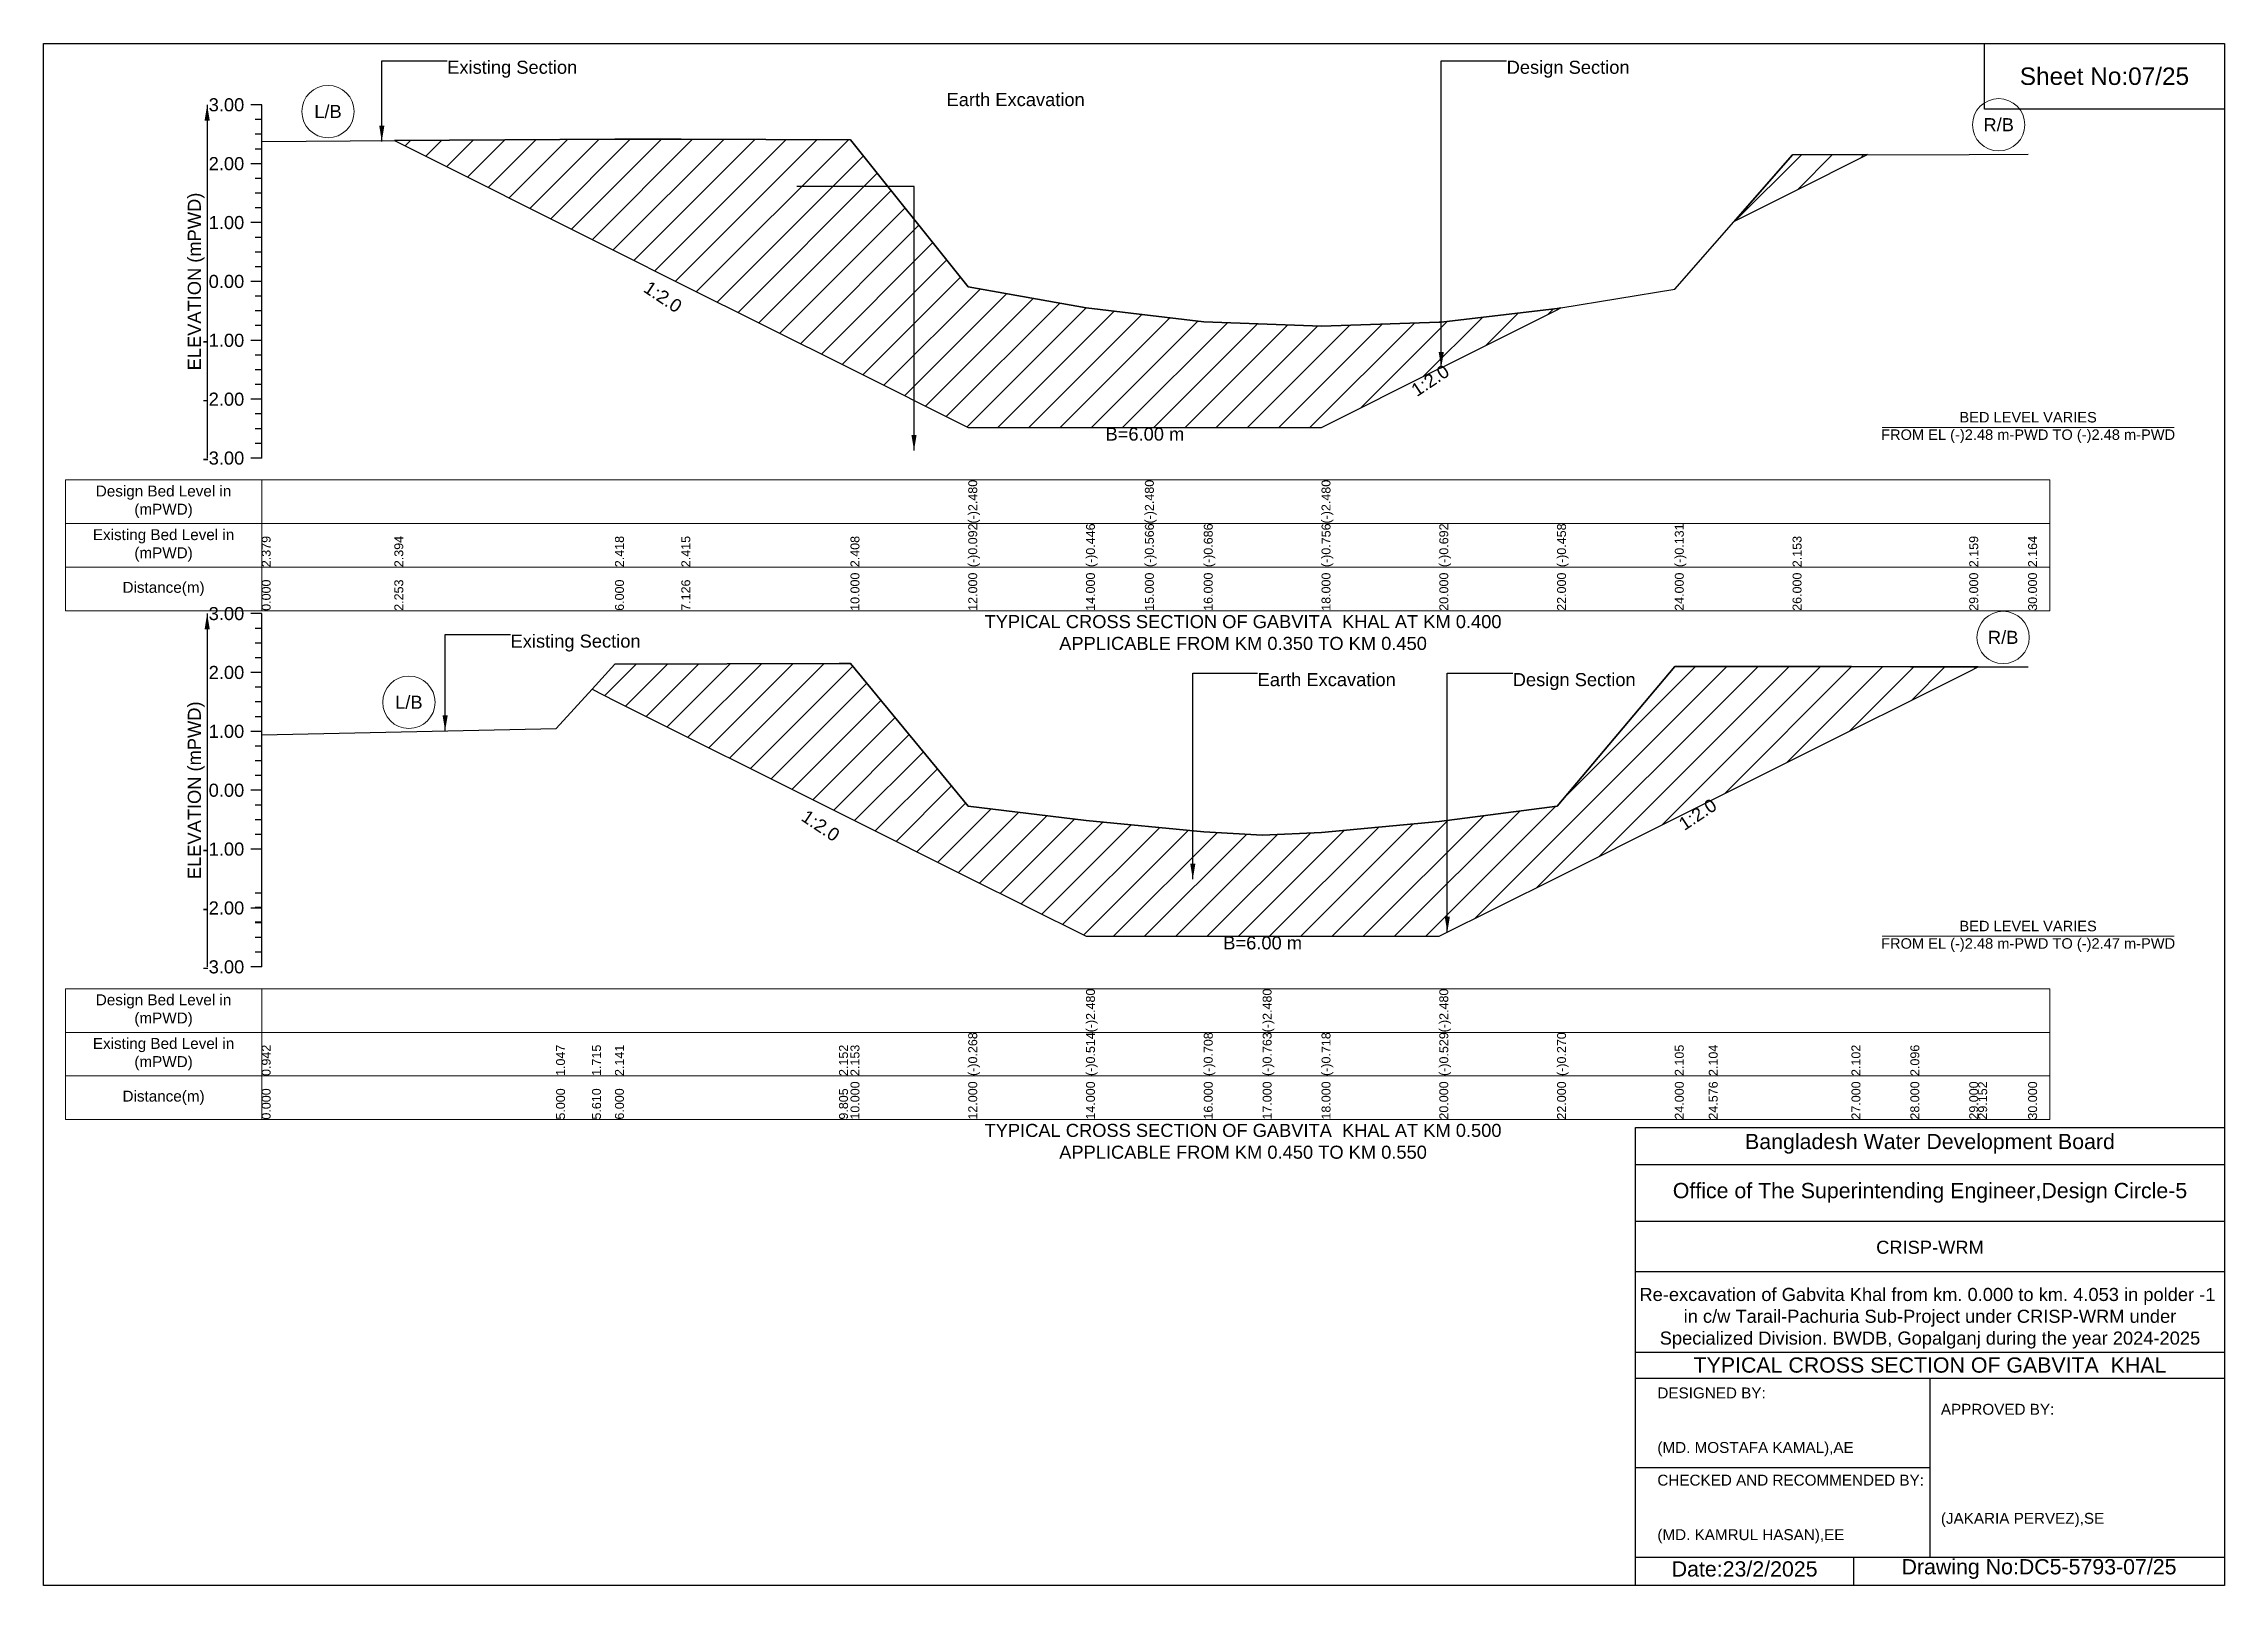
# Model space of a CAD drawing. Header units: feet. Extents: x 91000 to 358000, y -12982 to 34.
# Drawn here: x 160000 to 168000, y -5656 to 0 of the extents above; entities that cross this region are included whole.
import ezdxf

# ---------------------------------------------------------------- set-up
doc = ezdxf.new("R2010")
doc.units = ezdxf.units.FT
doc.header["$LTSCALE"] = 7
doc.header["$MEASUREMENT"] = 0
for name, color, linetype, lineweight in [('Cross section Data Border', 7, 'Continuous', 9), ('Cross Section Labels', 7, 'Continuous', 9), ('Existing_Bed_Level for Xsection', 7, 'Continuous', 25)]:
    doc.layers.add(name, color=color, linetype=linetype, lineweight=lineweight)
doc.styles.get("Standard").update_dxf_attribs({"font": 'arial.ttf'})
doc.dimstyles.get("Standard").update_dxf_attribs({"dimtxt": 0.18, "dimasz": 0.18, "dimexe": 0.18, "dimexo": 0.0625, "dimgap": 0.09, "dimtad": 0, "dimtih": 1, "dimtoh": 1, "dimdec": 4, "dimzin": 0, "dimdsep": 46, "dimtxsty": 'Standard', "dimcen": 0.09, "dimadec": 0, "dimazin": 0, "dimtfac": 1, "dimtdec": 4, "dimtofl": 0, "dimtmove": 0, "dimatfit": 3, "dimfxl": 1, "dimtolj": 1, "dimtzin": 0, "dimarcsym": 0})
pattern_1 = [(45, (0, 160), (-57.27565, 57.27565), [])]

msp = doc.modelspace()

# ---------------------------------------------------------------- texts
at = {"attachment_point": 5}
for s, insert, char_height in [('Sheet No:07/25', (167560, -120), 64), ('Bangladesh Water Development Board', (166920, -4036), 56), ('Office of The Superintending Engineer,Design Circle-5', (166920, -4216), 56)]:
    msp.add_mtext(s, dxfattribs=dict(at, insert=insert, char_height=char_height))
for s, insert, char_height, width, attachment_point in [('CRISP-WRM', (166920, -4416), 48, 2240, 5), ('Re-excavation of Gabvita Khal from km. 0.000 to km. 4.053 in polder -1  in c/w Tarail-Pachuria Sub-Project under CRISP-WRM under Specialized Division. BWDB, Gopalganj during the year 2024-2025', (166920, -4676), 48, 2160, 5), ('TYPICAL CROSS SECTION OF GABVITA  KHAL', (166920, -4848), 56, 2240, 5), ('DESIGNED BY:^J^J^J(MD. MOSTAFA KAMAL),AE', (165920, -5056), 40, 1120, 4), ('APPROVED BY:^J^J^J^J^J^J(JAKARIA PERVEZ),SE', (166960, -5216), 40, 1120, 4), ('CHECKED AND RECOMMENDED BY:^J^J^J(MD. KAMRUL HASAN),EE', (165920, -5376), 40, 1120, 4), ('Date:23/2/2025 ', (166240, -5596), 56, 1120, 5), ('Drawing No:DC5-5793-07/25', (167320, -5596), 56, 1760, 5)]:
    msp.add_mtext(s, dxfattribs=dict(insert=insert, char_height=char_height, width=width, attachment_point=attachment_point))
at = {"layer": 'Cross section Data Border', "char_height": 40, "width": 640, "attachment_point": 5}
for s, insert in [('Design Bed Level in (mPWD)', (160440, -1680.7)), ('Existing Bed Level in (mPWD)', (160440, -1840.7)), ('Distance(m)', (160440, -2000.7)), ('Design Bed Level in (mPWD)', (160440, -3547.2)), ('Existing Bed Level in (mPWD)', (160440, -3707.2)), ('Distance(m)', (160440, -3867.2))]:
    msp.add_mtext(s, dxfattribs=dict(at, insert=insert))
at = {"layer": 'Cross Section Labels'}
for s, insert, char_height, attachment_point in [('Existing Section', (161480.6, -62.7), 48, 1), ('Design Section', (165367.1, -62.7), 48, 1), ('L/B', (161043.3, -249.3), 48, 5), ('Earth Excavation', (163312.4, -181.3), 48, 1), ('R/B', (167172, -297.8), 48, 5), ('BED LEVEL VARIES ^JFROM EL (-)2.48 m-PWD TO (-)2.48 m-PWD', (167280, -1408.4), 38.4, 5), ('B=6.00 m', (164040, -1408.4), 48, 2), ('TYPICAL CROSS SECTION OF GABVITA  KHAL AT KM 0.400^JAPPLICABLE FROM KM 0.350 TO KM 0.450', (164400, -2160.7), 48, 5), ('R/B', (167188.4, -2178.5), 48, 5), ('Existing Section', (161713, -2167.9), 48, 1), ('Earth Excavation', (164453.5, -2309.2), 48, 1), ('Design Section', (165389.4, -2309.2), 48, 1), ('L/B', (161340, -2416.4), 48, 5), ('B=6.00 m', (164472, -3274.9), 48, 2), ('BED LEVEL VARIES ^JFROM EL (-)2.48 m-PWD TO (-)2.47 m-PWD', (167280, -3274.9), 38.4, 5), ('TYPICAL CROSS SECTION OF GABVITA  KHAL AT KM 0.500^JAPPLICABLE FROM KM 0.450 TO KM 0.550', (164400, -4027.2), 48, 5)]:
    msp.add_mtext(s, dxfattribs=dict(at, insert=insert, char_height=char_height, attachment_point=attachment_point))
at = {"layer": 'Cross Section Labels', "char_height": 48, "attachment_point": 2}
for insert, rotation in [((162285.3, -909), 326.30993), ((165073.1, -1215.9), 33.69007), ((166054.4, -2807.7), 33.69007), ((162863.9, -2848.8), 326.30993)]:
    msp.add_mtext('1:2.0', dxfattribs=dict(at, insert=insert, rotation=rotation))
at = {"layer": 'Existing_Bed_Level for Xsection', "char_height": 48, "attachment_point": 6}
for s, insert in [('3.00', (160736, -224.7)), ('2.00', (160736, -440.7)), ('1.00', (160736, -656.7)), ('0.00', (160736, -872.7)), ('-1.00', (160736, -1088.7)), ('-2.00', (160736, -1304.7)), ('-3.00', (160736, -1520.7)), ('3.00', (160736, -2091.2)), ('2.00', (160736, -2307.2)), ('1.00', (160736, -2523.2)), ('0.00', (160736, -2739.2)), ('-1.00', (160736, -2955.2)), ('-2.00', (160736, -3171.2)), ('-3.00', (160736, -3387.2))]:
    msp.add_mtext(s, dxfattribs=dict(at, insert=insert))
at = {"layer": 'Existing_Bed_Level for Xsection', "rotation": 90}
for s, insert, char_height, attachment_point in [('ELEVATION (mPWD)', (160560, -872.7), 48, 5), ('(-)2.480', (163392, -1760.7), 32.8, 1), ('(-)2.480', (164040, -1760.7), 32.8, 1), ('(-)2.480', (164688, -1760.7), 32.8, 1), ('2.379', (160800, -1920.7), 32.8, 1), ('2.394', (161286.6, -1920.7), 32.8, 1), ('2.418', (162096, -1920.7), 32.8, 1), ('2.415', (162339.3, -1920.7), 32.8, 1), ('2.408', (162960, -1920.7), 32.8, 1), ('(-)0.092', (163392, -1920.7), 32.8, 1), ('(-)0.446', (163824, -1920.7), 32.8, 1), ('(-)0.566', (164040, -1920.7), 32.8, 1), ('(-)0.686', (164256, -1920.7), 32.8, 1), ('(-)0.756', (164688, -1920.7), 32.8, 1), ('(-)0.692', (165120, -1920.7), 32.8, 1), ('(-)0.458', (165552, -1920.7), 32.8, 1), ('(-)0.131', (165984, -1920.7), 32.8, 1), ('2.153', (166416, -1920.7), 32.8, 1), ('2.159', (167064, -1920.7), 32.8, 1), ('2.164', (167280, -1920.7), 32.8, 1), ('0.000', (160800, -2080.7), 32.8, 1), ('2.253', (161286.6, -2080.7), 32.8, 1), ('6.000', (162096, -2080.7), 32.8, 1), ('7.126', (162339.3, -2080.7), 32.8, 1), ('10.000', (162960, -2080.7), 32.8, 1), ('12.000', (163392, -2080.7), 32.8, 1), ('14.000', (163824, -2080.7), 32.8, 1), ('15.000', (164040, -2080.7), 32.8, 1), ('16.000', (164256, -2080.7), 32.8, 1), ('18.000', (164688, -2080.7), 32.8, 1), ('20.000', (165120, -2080.7), 32.8, 1), ('22.000', (165552, -2080.7), 32.8, 1), ('24.000', (165984, -2080.7), 32.8, 1), ('26.000', (166416, -2080.7), 32.8, 1), ('29.000', (167064, -2080.7), 32.8, 1), ('30.000', (167280, -2080.7), 32.8, 1), ('ELEVATION (mPWD)', (160560, -2739.2), 48, 5), ('(-)2.480', (163824, -3627.2), 32.8, 1), ('(-)2.480', (164472, -3627.2), 32.8, 1), ('(-)2.480', (165120, -3627.2), 32.8, 1), ('0.942', (160800, -3787.2), 32.8, 1), ('1.047', (161880, -3787.2), 32.8, 1), ('1.715', (162011.8, -3787.2), 32.8, 1), ('2.141', (162096, -3787.2), 32.8, 1), ('2.152', (162917.9, -3787.2), 32.8, 1), ('2.153', (162960, -3787.2), 32.8, 1), ('(-)0.268', (163392, -3787.2), 32.8, 1), ('(-)0.514', (163824, -3787.2), 32.8, 1), ('(-)0.708', (164256, -3787.2), 32.8, 1), ('(-)0.763', (164472, -3787.2), 32.8, 1), ('(-)0.718', (164688, -3787.2), 32.8, 1), ('(-)0.529', (165120, -3787.2), 32.8, 1), ('(-)0.270', (165552, -3787.2), 32.8, 1), ('2.105', (165984, -3787.2), 32.8, 1), ('2.104', (166108.4, -3787.2), 32.8, 1), ('2.102', (166632, -3787.2), 32.8, 1), ('2.096', (166848, -3787.2), 32.8, 1), ('0.000', (160800, -3947.2), 32.8, 1), ('5.000', (161880, -3947.2), 32.8, 1), ('5.610', (162011.8, -3947.2), 32.8, 1), ('6.000', (162096, -3947.2), 32.8, 1), ('9.805', (162917.9, -3947.2), 32.8, 1), ('10.000', (162960, -3947.2), 32.8, 1), ('12.000', (163392, -3947.2), 32.8, 1), ('14.000', (163824, -3947.2), 32.8, 1), ('16.000', (164256, -3947.2), 32.8, 1), ('17.000', (164472, -3947.2), 32.8, 1), ('18.000', (164688, -3947.2), 32.8, 1), ('20.000', (165120, -3947.2), 32.8, 1), ('22.000', (165552, -3947.2), 32.8, 1), ('24.000', (165984, -3947.2), 32.8, 1), ('24.576', (166108.4, -3947.2), 32.8, 1), ('27.000', (166632, -3947.2), 32.8, 1), ('28.000', (166848, -3947.2), 32.8, 1), ('29.000', (167064, -3947.2), 32.8, 1), ('29.152', (167096.8, -3947.2), 32.8, 1), ('30.000', (167280, -3947.2), 32.8, 1)]:
    msp.add_mtext(s, dxfattribs=dict(at, insert=insert, char_height=char_height, attachment_point=attachment_point))

# ---------------------------------------------------------------- hatches: boundary and pattern name
at = {"layer": 'Existing_Bed_Level for Xsection'}
h = msp.add_hatch(dxfattribs=at)
h.set_pattern_fill('ANSI31', color=256, scale=648, style=0)
h.set_pattern_definition(pattern_1)
h.paths.add_polyline_path([(161286.6, -355.7), (162096, -760.4), (162339.3, -882), (162960, -1192.4), (163392, -1408.4), (163824, -1408.4), (164040, -1408.4), (164256, -1408.4), (164688, -1408.4), (165120, -1192.4), (165127.1, -1188.9), (165552, -976.4), (165566.1, -969.3), (165552, -971.6), (165127.1, -1021.3), (165120, -1022.2), (164688, -1036), (164256, -1020.9), (164040, -995), (163824, -969), (163392, -892.6), (162960, -352.6), (162339.3, -351), (162096, -350.4)])
h = msp.add_hatch(dxfattribs=at)
h.set_pattern_fill('ANSI31', color=256, scale=648, style=0)
h.set_pattern_definition(pattern_1)
h.paths.add_polyline_path([(166203, -650.9), (166416, -544.4), (166690.6, -407.1), (166416, -407.7)])
h = msp.add_hatch(dxfattribs=at)
h.set_pattern_fill('ANSI31', color=256, scale=648, style=0)
h.set_pattern_definition(pattern_1)
h.paths.add_polyline_path([(162011.8, -2368.8), (162096, -2410.9), (162917.9, -2821.8), (162960, -2842.9), (163392, -3058.9), (163824, -3274.9), (164256, -3274.9), (164472, -3274.9), (164688, -3274.9), (165120, -3274.9), (165552, -3058.9), (165984, -2842.9), (166108.4, -2780.7), (166632, -2518.9), (166848, -2410.9), (167064, -2302.9), (167096.8, -2286.5), (167064, -2286.5), (166848, -2286.5), (166632, -2285.2), (166108.4, -2284.6), (165984, -2284.5), (165552, -2797.5), (165120, -2853.5), (164688, -2894.3), (164472, -2904), (164256, -2892.1), (163824, -2850.2), (163392, -2797.1), (162960, -2274.1), (162917.9, -2274.3), (162096, -2276.7)])

# ---------------------------------------------------------------- linework, layer by layer
for points in [[(160000, 0), (168000, 0), (168000, -5656), (160000, -5656)], [(167120, 0), (168000, 0), (168000, -240), (167120, -240)]]:
    msp.add_lwpolyline(points, close=True)
for points in [[(165840, -5656), (165840, -3976), (168000, -3976)], [(165840, -4112), (168000, -4112)], [(165840, -4320), (168000, -4320)], [(165840, -4504), (168000, -4504)], [(165840, -4800), (168000, -4800)], [(165840, -4896), (168000, -4896)], [(166920, -4896), (166920, -5552)], [(165840, -5224), (166920, -5224)], [(165840, -5552), (168000, -5552)], [(166640, -5552), (166640, -5656)]]:
    msp.add_lwpolyline(points)
at = {"layer": 'Cross section Data Border'}
for points in [[(160080, -1600.7), (167360, -1600.7), (167360, -2080.7), (160080, -2080.7)], [(160080, -3467.2), (167360, -3467.2), (167360, -3947.2), (160080, -3947.2)]]:
    msp.add_lwpolyline(points, close=True, dxfattribs=at)
for points in [[(160800, -1600.7), (160800, -2080.7)], [(160080, -1760.7), (167360, -1760.7)], [(160080, -1920.7), (167360, -1920.7)], [(160800, -3467.2), (160800, -3947.2)], [(160080, -3627.2), (167360, -3627.2)], [(160080, -3787.2), (167360, -3787.2)]]:
    msp.add_lwpolyline(points, dxfattribs=at)
at = {"layer": 'Cross Section Labels'}
for points in [[(166744.2, -1408.4), (167815.8, -1408.4)], [(166744.2, -3274.9), (167815.8, -3274.9)]]:
    msp.add_lwpolyline(points, dxfattribs=at)
for centre in [(161043.3, -249.3), (167172, -297.8), (167188.4, -2178.5), (161340, -2416.4)]:
    msp.add_circle(centre, 96, dxfattribs=at)
at = {"layer": 'Existing_Bed_Level for Xsection'}
for points in [[(160800, -224.7), (160760, -224.7)], [(160800, -1520.7), (160800, -1304.7), (160800, -1088.7), (160800, -872.7), (160800, -656.7), (160800, -440.7), (160800, -224.7)], [(160800, -278.7), (160776, -278.7)], [(160800, -332.7), (160776, -332.7)], [(160800, -386.7), (160776, -386.7)], [(160800, -358.8), (161286.6, -355.7), (162096, -350.4), (162339.3, -351), (162960, -352.6), (163392, -892.6), (163392, -892.6), (163824, -969), (164040, -995), (164040, -995), (164256, -1020.9), (164688, -1036), (164688, -1036), (165120, -1022.2), (165127.1, -1021.3), (165552, -971.6), (165566.1, -969.3), (165984, -901), (166416, -407.7), (167064, -406.4), (167280, -405.3)], [(160800, -440.7), (160760, -440.7)], [(160800, -494.7), (160776, -494.7)], [(160800, -548.7), (160776, -548.7)], [(160800, -602.7), (160776, -602.7)], [(160800, -656.7), (160760, -656.7)], [(160800, -710.7), (160776, -710.7)], [(160800, -764.7), (160776, -764.7)], [(160800, -872.7), (160760, -872.7)], [(160800, -818.7), (160776, -818.7)], [(160800, -926.7), (160776, -926.7)], [(160800, -980.7), (160776, -980.7)], [(160800, -1034.7), (160776, -1034.7)], [(160800, -1088.7), (160760, -1088.7)], [(160800, -1142.7), (160776, -1142.7)], [(160800, -1196.7), (160776, -1196.7)], [(160800, -1250.7), (160776, -1250.7)], [(160800, -1304.7), (160760, -1304.7)], [(160800, -1358.7), (160776, -1358.7)], [(160800, -1412.7), (160776, -1412.7)], [(160800, -1466.7), (160776, -1466.7)], [(160800, -1520.7), (160760, -1520.7)], [(160800, -2091.2), (160760, -2091.2)], [(160800, -2145.2), (160776, -2145.2)], [(160800, -3387.2), (160800, -3171.2), (160800, -2955.2), (160800, -2739.2), (160800, -2523.2), (160800, -2307.2), (160800, -2091.2)], [(160800, -2199.2), (160776, -2199.2)], [(160800, -2307.2), (160760, -2307.2)], [(160800, -2253.2), (160776, -2253.2)], [(160800, -2535.7), (161880, -2513), (162011.8, -2368.8), (162096, -2276.7), (162917.9, -2274.3), (162960, -2274.1), (163392, -2797.1), (163824, -2850.2), (163824, -2850.2), (164256, -2892.1), (164472, -2904), (164472, -2904), (164688, -2894.3), (165120, -2853.5), (165120, -2853.5), (165552, -2797.5), (165984, -2284.5), (166108.4, -2284.6), (166632, -2285.2), (166848, -2286.5), (167064, -2286.5), (167096.8, -2286.5), (167280, -2286.5)], [(160800, -2361.2), (160776, -2361.2)], [(160800, -2415.2), (160776, -2415.2)], [(160800, -2469.2), (160776, -2469.2)], [(160800, -2523.2), (160760, -2523.2)], [(160800, -2577.2), (160776, -2577.2)], [(160800, -2631.2), (160776, -2631.2)], [(160800, -2685.2), (160776, -2685.2)], [(160800, -2739.2), (160760, -2739.2)], [(160800, -2793.2), (160776, -2793.2)], [(160800, -2847.2), (160776, -2847.2)], [(160800, -2955.2), (160760, -2955.2)], [(160800, -2901.2), (160776, -2901.2)], [(160800, -3117.2), (160776, -3117.2)], [(160800, -3171.2), (160760, -3171.2)], [(160800, -3169.2), (160776, -3169.2)], [(160800, -3223.2), (160776, -3223.2)], [(160800, -3225.2), (160776, -3225.2)], [(160800, -3279.2), (160776, -3279.2)], [(160800, -3333.2), (160776, -3333.2)], [(160800, -3387.2), (160760, -3387.2)]]:
    msp.add_lwpolyline(points, dxfattribs=at)
for points in [[(161286.6, -355.7), (161286.6, -355.7), (162096, -760.4), (162339.3, -882), (162960, -1192.4), (163392, -1408.4), (163392, -1408.4), (163824, -1408.4), (164040, -1408.4), (164040, -1408.4), (164256, -1408.4), (164688, -1408.4), (164688, -1408.4), (165120, -1192.4), (165127.1, -1188.9), (165552, -976.4), (165566.1, -969.3), (165552, -971.6), (165127.1, -1021.3), (165120, -1022.2), (164688, -1036), (164688, -1036), (164256, -1020.9), (164040, -995), (164040, -995), (163824, -969), (163392, -892.6), (163392, -892.6), (162960, -352.6), (162339.3, -351), (162096, -350.4), (161286.6, -355.7)], [(166203, -650.9), (166416, -544.4), (166690.6, -407.1), (166416, -407.7)], [(162011.8, -2368.8), (162011.8, -2368.8), (162096, -2410.9), (162917.9, -2821.8), (162960, -2842.9), (163392, -3058.9), (163824, -3274.9), (163824, -3274.9), (164256, -3274.9), (164472, -3274.9), (164472, -3274.9), (164688, -3274.9), (165120, -3274.9), (165120, -3274.9), (165552, -3058.9), (165984, -2842.9), (166108.4, -2780.7), (166632, -2518.9), (166848, -2410.9), (167064, -2302.9), (167096.8, -2286.5), (167096.8, -2286.5), (167096.8, -2286.5), (167064, -2286.5), (166848, -2286.5), (166632, -2285.2), (166108.4, -2284.6), (165984, -2284.5), (165552, -2797.5), (165120, -2853.5), (165120, -2853.5), (164688, -2894.3), (164472, -2904), (164472, -2904), (164256, -2892.1), (163824, -2850.2), (163824, -2850.2), (163392, -2797.1), (162960, -2274.1), (162917.9, -2274.3), (162096, -2276.7), (162011.8, -2368.8)]]:
    msp.add_lwpolyline(points, close=True, dxfattribs=at)

msp.set_redraw_order([(e.dxf.handle, doc.entitydb.next_handle()) for e in msp.query("TEXT MTEXT ATTDEF DIMENSION ARC_DIMENSION")])  # texts and dimensions are drawn at this point

# ---------------------------------------------------------------- leaders
at = {"layer": 'Cross Section Labels', "annotation_type": 0, "has_hookline": 1}
for points, hookline_direction, text_width in [([(161240.6, -358.8), (161240.6, -62.7), (161480.5, -62.7)], 0, 467.2), ([(165127.1, -1188.9), (165127.1, -62.7), (165367, -62.7)], 0, 441.2), ([(163193, -1493), (163193, -524.5), (162762.7, -524.5)], 1, 497), ([(161473, -2521.6), (161473, -2167.9), (161712.9, -2167.9)], 0, 467.2), ([(164215.7, -3065.7), (164215.7, -2309.2), (164453.4, -2309.2)], 0, 497), ([(165149.4, -3260.1), (165149.4, -2309.2), (165389.4, -2309.2)], 0, 441.2)]:
    msp.add_leader(points, dimstyle='Standard', override={"dimasz": 57.6}, dxfattribs=dict(at, hookline_direction=hookline_direction, text_width=text_width))
at = {"layer": 'Existing_Bed_Level for Xsection'}
for points in [[(160600, -224.7), (160600, -1520.7)], [(160600, -2091.2), (160600, -3387.2)]]:
    msp.add_leader(points, dimstyle='Standard', override={"dimasz": 57.6}, dxfattribs=at)

doc.saveas('drawing.dxf')
